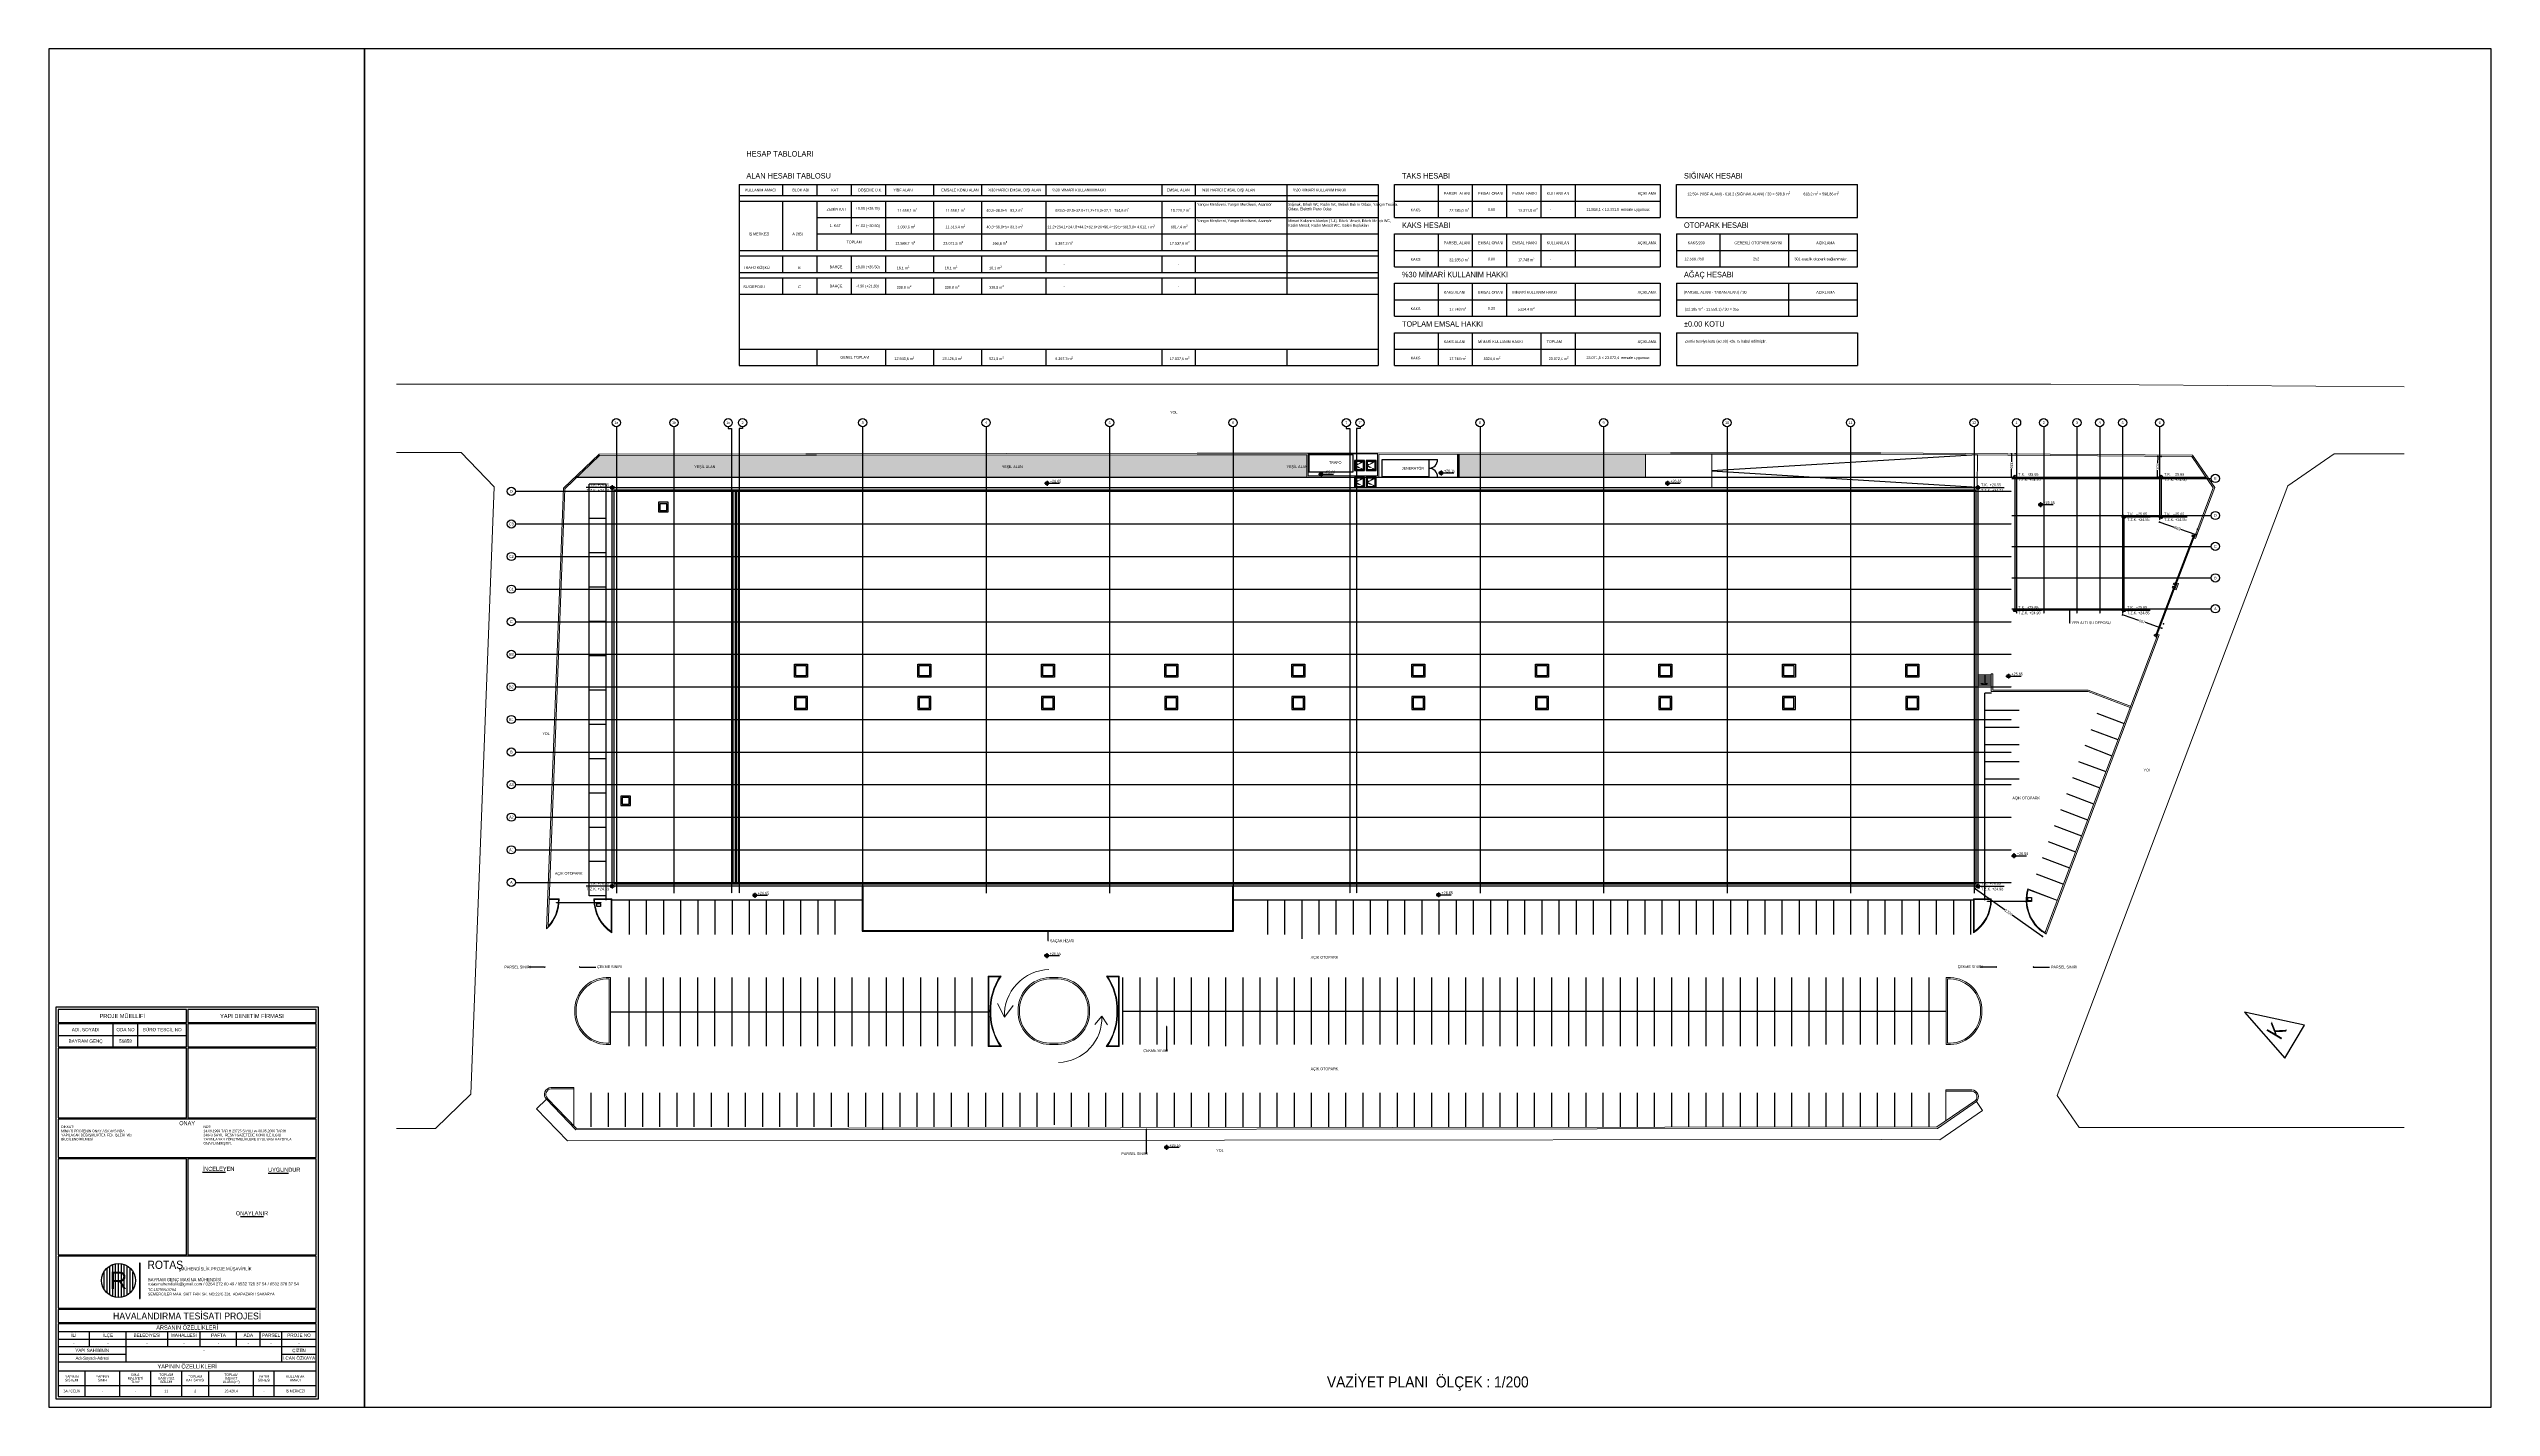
# Model space of a CAD drawing. Header units: centimetres. Extents: x 26200 to 113000, y -600 to 9300.
# Drawn here: x 26200 to 44000, y -600 to 9300 of the extents above; entities that cross this region are included whole.
import ezdxf
from ezdxf.enums import TextEntityAlignment as Align

# ---------------------------------------------------------------- set-up
doc = ezdxf.new("R2010")
doc.units = ezdxf.units.CM
doc.linetypes.add('DASHDOT2', pattern=[1.778, 1.27, -0.254, 0, -0.254])
doc.linetypes.add('HIDDEN2', pattern=[0.1875, 0.125, -0.0625])
for name, color, linetype in [('A-ANNO-DIMS', 8, 'Continuous'), ('A-ANNO-GRID', 8, 'DASHDOT2'), ('A-ANNO-NOTE', 8, 'Continuous'), ('A-ANNO-TEXT', 8, 'Continuous'), ('A-ANNO-TTBL', 8, 'Continuous'), ('A-DOOR', 8, 'Continuous'), ('A-ELEV-01', 8, 'Continuous'), ('A-ELEV-02', 8, 'Continuous'), ('A-ELEV-03', 8, 'Continuous'), ('A-ROOF-OTLN', 8, 'Continuous'), ('A-WALL-SNWPNL', 8, 'Continuous'), ('L-PLNT', 8, 'Continuous'), ('L-PRKG', 8, 'Continuous'), ('L-SITE-CURB', 8, 'Continuous'), ('ROTAS-ANTET', 7, 'Continuous'), ('ROTAS-ANTET-INCE', 4, 'Continuous'), ('ROTAS-ANTET-LOGO', 5, 'Continuous'), ('ROTAS-ANTET-YAZI', 7, 'Continuous'), ('ROTAS-PAFTA', 144, 'Continuous'), ('ROTAS-PAFTA-YAZI', 7, 'Continuous'), ('S-CONC', 5, 'Continuous')]:
    doc.layers.add(name, color=color, linetype=linetype)
doc.styles.add('ANTET', font='ARIALN.TTF', dxfattribs={"height": 15})
doc.styles.add('Fields_100', font='act_simplex.shx', dxfattribs={"width": 0.8, "height": 20})
doc.styles.add('Fields_200', font='act_simplex.shx', dxfattribs={"width": 0.8, "height": 40})
doc.styles.add('ROTAS', font='arial.ttf')

# ---------------------------------------------------------------- blocks, each defined once
blk = doc.blocks.new('Kot_plan')
h = blk.add_hatch(color=0)
h.paths.add_polyline_path([(0, 13, 0.414214), (-13, 0), (0, 0)])
h.paths.add_polyline_path([(13, 0), (0, 0), (0, -13, 0.414214)])
at = {"color": 0}
for p, q in [((-18, 0), (92, 0)), ((0, 18), (0, -18))]:
    blk.add_line(p, q, dxfattribs=at)
blk.add_circle((0, 0), 13, dxfattribs=at)
at = {"color": 0, "style": 'Fields_100', "width": 0.8}
blk.add_attdef('BITMISKOT', (22, 5), '', height=20, dxfattribs=at)
blk.add_attdef('KABAKOT', text='', height=20, dxfattribs=at).set_placement((22, -5), align=Align.TOP_LEFT)
blk = doc.blocks.new('ROTAS-ANTET-HAV')
at = {"layer": 'ROTAS-ANTET-LOGO'}
blk.add_hatch(color=256, dxfattribs=at).paths.add_polyline_path([(305.2, 366.2), (307.4, 366.2), (307.4, 495), (305.2, 495)])
at = {"layer": 'ROTAS-ANTET'}
for p, q in [((208.8, 1282.9), (208.8, 1366.9)), ((299.8, 1282.9), (299.8, 1366.9)), ((9, 246.2), (949, 246.2)), ((9, 190.5), (949, 190.5)), ((123.6, 190.5), (123.6, 246.2)), ((257.3, 134.8), (257.3, 246.2)), ((408, 190.5), (408, 246.2)), ((526.6, 190.5), (526.6, 246.2)), ((659.4, 190.5), (659.4, 246.2)), ((744.6, 190.5), (744.6, 246.2)), ((824.1, 134.8), (824.1, 246.2)), ((9, 134.8), (949, 134.8)), ((9, 102), (949, 102)), ((107.7, 9.2), (107.7, 102)), ((234.1, 9.2), (234.1, 102)), ((346.6, 9.2), (346.6, 102)), ((459.1, 9.2), (459.1, 102)), ((557.7, 9.2), (557.7, 102)), ((721.3, 9.2), (721.3, 102)), ((796.6, 9.2), (796.6, 102)), ((824.1, 162.7), (949, 162.7))]:
    blk.add_line(p, q, dxfattribs=at)
for points in [[(0, 0), (958, 0), (958, 1428), (0, 1428)], [(9, 1371.9), (476.5, 1371.9), (476.5, 1418.9), (9, 1418.9)], [(9, 1282.9), (476.5, 1282.9), (476.5, 1366.9), (9, 1366.9)], [(481.5, 1371.9), (949, 1371.9), (949, 1418.9), (481.5, 1418.9)], [(481.5, 1282.9), (949, 1282.9), (949, 1366.9), (481.5, 1366.9)], [(9, 1024.6), (476.5, 1024.6), (476.5, 1277.9), (9, 1277.9)], [(481.5, 1024.6), (949, 1024.6), (949, 1277.9), (481.5, 1277.9)], [(9, 880.4), (949, 880.4), (949, 1019.6), (9, 1019.6)], [(9, 525.4), (476.5, 525.4), (476.5, 875.4), (9, 875.4)], [(481.5, 525.4), (949, 525.4), (949, 875.4), (481.5, 875.4)], [(9, 330.4), (949, 330.4), (949, 520.4), (9, 520.4)], [(9, 279), (949, 279), (949, 325.4), (9, 325.4)], [(9, 9.2), (949, 9.2), (949, 274), (9, 274)]]:
    blk.add_lwpolyline(points, close=True, dxfattribs=at)
at = {"layer": 'ROTAS-ANTET-INCE'}
for p, q in [((9, 1324.9), (476.5, 1324.9)), ((535.5, 826), (619.2, 826)), ((773.9, 822.7), (848.3, 822.7)), ((673.4, 664.2), (757.1, 664.2)), ((176.5, 401.2), (176.5, 462.4)), ((187, 388.5), (187, 475.1)), ((197.5, 380.6), (197.5, 483)), ((208, 375.7), (208, 487.9)), ((218.5, 372.9), (218.5, 490.7)), ((229, 372), (229, 491.6)), ((239.5, 372.9), (239.5, 490.7)), ((250, 375.7), (250, 487.9)), ((260.5, 380.6), (260.5, 483)), ((271, 388.5), (271, 475.1)), ((281.5, 401.2), (281.5, 462.4)), ((9, 218.3), (949, 218.3)), ((9, 162.7), (257.3, 162.7)), ((9, 48.4), (949, 48.4))]:
    blk.add_line(p, q, dxfattribs=at)
at = {"layer": 'ROTAS-ANTET-LOGO'}
blk.add_lwpolyline([(305.2, 366.2), (307.4, 366.2), (307.4, 495), (305.2, 495)], close=True, dxfattribs=at)
blk.add_circle((229, 431.8), 61.8, dxfattribs=at)
at = {"layer": 'ROTAS-ANTET-LOGO', "style": 'ROTAS'}
blk.add_text('R', height=63, dxfattribs=at).set_placement((229, 431.8), align=Align.MIDDLE_CENTER)
at = {"layer": 'ROTAS-ANTET-YAZI', "style": 'ROTAS'}
for s, height, width, p in [('ADI, SOYADI', 12, 0.8, (108.9, 1345.9)), ('PROJE MÜELLİFİ', 15, 0.85, (242.7, 1395.4)), ('ODA NO', 12, 0.8, (254.3, 1345.9)), ('BÜRO TESCİL NO', 12, 0.8, (388.2, 1345.9)), ('YAPI DENETİM FİRMASI', 15, 0.85, (715.2, 1395.4)), ('BAYRAM GENÇ', 12, 0.8, (108.9, 1303.9)), ('56858', 12, 0.8, (254.3, 1303.9)), ('ONAY', 15, 0.85, (479, 1005)), ('HAVALANDIRMA TESİSATI PROJESİ', 25, 0.9, (479, 302.2)), ('ARSANIN ÖZELLİKLERİ', 15, 0.85, (479, 260.1)), ('İLİ', 12, 0.8, (66.3, 232.2)), ('-', 12, 0.8, (66.3, 204.4)), ('YAPI SAHİBİNİN', 12, 0.85, (133.1, 176.6)), ('İLÇE', 12, 0.8, (190.4, 232.2)), ('-', 12, 0.8, (190.4, 204.4)), ('BELEDİYESİ', 12, 0.8, (332.6, 232.2)), ('-', 12, 0.8, (332.6, 204.4)), ('MAHALLESİ', 12, 0.8, (467.3, 232.2)), ('-', 12, 0.8, (467.3, 204.4)), ('PAFTA', 12, 0.8, (593, 232.2)), ('-', 12, 0.8, (593, 204.4)), ('ADA', 12, 0.8, (702, 232.2)), ('-', 12, 0.8, (702, 204.4)), ('PARSEL', 12, 0.8, (784.4, 232.2)), ('-', 12, 0.8, (784.4, 204.4)), ('PROJE NO', 12, 0.8, (886.5, 232.2)), ('ÇİZEN', 12, 0.85, (886.5, 176.6)), ('-', 12, 0.8, (886.5, 204.4)), ('Adı-Soyadı-Adresi', 11, 0.85, (133.1, 148.7)), ('BİNA', 9, 0.85, (290.4, 88.2)), ('TOPLAM', 9, 0.85, (402.9, 88.2)), ('YAPININ ÖZELLİKLERİ', 15, 0.85, (479, 118.4)), ('-', 14.6, 0.8, (540.7, 176.6)), ('TOPLAM', 9, 0.85, (639.5, 88.2)), ('İ.CAN ÖZKAYA', 12, 0.8, (886.5, 148.7)), ('BA / ÇELİK', 9, 0.85, (58.4, 28.8)), ('YAPININ', 9, 0.85, (58.4, 81.7)), ('SİSTEMİ', 9, 0.85, (58.4, 68.7)), ('YAPININ', 9, 0.85, (170.9, 81.7)), ('SINIFI', 9, 0.85, (170.9, 68.7)), ('-', 9, 0.85, (170.9, 28.8)), ('MALİYETİ', 9, 0.85, (290.4, 75.2)), ('TL/m²', 9, 0.85, (290.4, 62.2)), ('-', 9, 0.85, (290.4, 28.8)), ('BAĞIMSIZ', 9, 0.85, (402.9, 75.2)), ('BÖLÜM', 9, 0.85, (402.9, 62.2)), ('11', 9, 0.85, (402.9, 28.8)), ('KAT SAYISI', 9, 0.85, (508.4, 68.7)), ('TOPLAM', 9, 0.85, (508.4, 81.7)), ('2', 9, 0.85, (508.4, 28.8)), ('ALANI (m²)', 9, 0.85, (639.5, 62.2)), ('23.426,4', 9, 0.85, (639.5, 28.8)), ('İNŞAAT', 9, 0.85, (639.5, 75.2)), ('SÜRESİ', 9, 0.85, (759, 68.7)), ('YAPIM', 9, 0.85, (759, 81.7)), ('-', 9, 0.85, (759, 28.8)), ('İŞ MERKEZİ', 9, 0.85, (872.8, 28.8)), ('KULLANMA', 9, 0.85, (872.8, 81.7)), ('AMACI', 9, 0.85, (872.8, 68.7))]:
    blk.add_text(s, height=height, dxfattribs=dict(at, width=width)).set_placement(p, align=Align.MIDDLE_CENTER)
for s, height, width, p in [('DİKKAT:', 9, 0.85, (19.8, 996.1)), ('MİMARİ PROJENİN ONAY AŞAMASINDA', 9, 0.85, (19.8, 981.1)), ('14.06.1999 TARİH 23725 SAYILI ve 08.05.2000 TARİH', 9, 0.85, (538.3, 981.1)), ('NOT:', 9, 0.85, (538.3, 996.1)), ('YAPILACAK DEĞİŞİKLİKTEN FEN İŞLERİ MD.', 9, 0.85, (19.8, 966.1)), ('BİLGİLENDİRİLMESİ', 9, 0.85, (19.8, 951.1)), ('YAYINLANAN YÖNETMELİKLERE UYULMASI KAYDIYLA', 9, 0.85, (538.3, 951.1)), ('24043 SAYILI RESMİ GAZETEDE KONU İLE İLGİLİ', 9, 0.85, (538.3, 966.1)), ('ONAYLANMIŞTIR.', 9, 0.85, (538.3, 936.1)), ('İNCELEYEN', 15, 0.85, (535.5, 845.9)), ('UYGUNDUR', 15, 0.85, (773.9, 842.6)), ('SEMERCİLER MAH. SAİT FAİK SK. NO:22/C Z01  ADAPAZARI / SAKARYA', 9.7, 0.8, (335.7, 386.9)), ('TC:15799549784', 9.7, 0.85, (336.4, 402.6)), ('BAYRAM GENÇ MAKİNA MÜHENDİSİ', 11.3, 0.85, (335.9, 440.4)), ('rotasmuhendislik@gmail.com / 0264 272 00 49 / 0532 728 37 54 / 0532 378 37 54', 10.8, 0.8, (336.5, 424.3))]:
    blk.add_text(s, height=height, dxfattribs=dict(at, width=width)).set_placement(p, align=Align.TOP_LEFT)
at = {"layer": 'ROTAS-ANTET-YAZI', "style": 'ROTAS', "width": 0.85}
blk.add_text('ONAYLANIR', height=15, dxfattribs=at).set_placement((715.2, 684.1), align=Align.TOP_CENTER)
at = {"layer": 'ROTAS-ANTET-YAZI', "style": 'ROTAS'}
for s, height, width, p in [('ROTAŞ', 30, 0.9, (334.4, 465)), ('MÜHENDİSLİK.PROJE.MÜŞAVİRLİK', 11.3, 0.85, (456.1, 465))]:
    blk.add_text(s, height=height, dxfattribs=dict(at, width=width)).set_placement(p, align=Align.BOTTOM_LEFT)
blk = doc.blocks.new('_Dot')
at = {"color": 0, "linetype": 'ByBlock', "lineweight": -2}
blk.add_line((-0.5, 0), (-1, 0), dxfattribs=at)
at = {"color": 0, "linetype": 'ByBlock', "const_width": 0.5}
blk.add_lwpolyline([(-0.25, 0, 1), (0.25, 0, 1)], format="xyb", close=True, dxfattribs=at)

msp = doc.modelspace()

# ---------------------------------------------------------------- hatches: boundary and pattern name
at = {"layer": 'A-ANNO-DIMS'}
h = msp.add_hatch(color=256, dxfattribs=at)
h.paths.add_polyline_path([(30306, 6115, -0.414214), (30319, 6102), (30306, 6102)])
h.paths.add_polyline_path([(30293, 6102), (30306, 6102), (30306, 6089, -0.414214)])
h = msp.add_hatch(color=256, dxfattribs=at)
h.paths.add_polyline_path([(40259, 6115, 0.414214), (40246, 6102), (40259, 6102)])
h.paths.add_polyline_path([(40272, 6102), (40259, 6102), (40259, 6089, 0.414214)])
h = msp.add_hatch(color=256, dxfattribs=at)
h.paths.add_polyline_path([(40531, 6192, 0.414214), (40518, 6179), (40531, 6179)])
h.paths.add_polyline_path([(40544, 6179), (40531, 6179), (40531, 6166, 0.414214)])
h = msp.add_hatch(color=256, dxfattribs=at)
h.paths.add_polyline_path([(41594, 6192, 0.414214), (41581, 6179), (41594, 6179)])
h.paths.add_polyline_path([(41607, 6179), (41594, 6179), (41594, 6166, 0.414214)])
h = msp.add_hatch(color=256, dxfattribs=at)
h.paths.add_polyline_path([(41324, 5902, 0.414214), (41311, 5889), (41324, 5889)])
h.paths.add_polyline_path([(41337, 5889), (41324, 5889), (41324, 5876, 0.414214)])
h = msp.add_hatch(color=256, dxfattribs=at)
h.paths.add_polyline_path([(41594, 5902, 0.414214), (41581, 5889), (41594, 5889)])
h.paths.add_polyline_path([(41607, 5889), (41594, 5889), (41594, 5876, 0.414214)])
h = msp.add_hatch(color=256, dxfattribs=at)
h.paths.add_polyline_path([(40531, 5222, 0.414214), (40518, 5209), (40531, 5209)])
h.paths.add_polyline_path([(40544, 5209), (40531, 5209), (40531, 5196, 0.414214)])
h = msp.add_hatch(color=256, dxfattribs=at)
h.paths.add_polyline_path([(41324, 5222, 0.414214), (41311, 5209), (41324, 5209)])
h.paths.add_polyline_path([(41337, 5209), (41324, 5209), (41324, 5196, 0.414214)])
h = msp.add_hatch(color=256, dxfattribs=at)
h.paths.add_polyline_path([(30306, 3210, -0.414214), (30319, 3197), (30306, 3197)])
h.paths.add_polyline_path([(30293, 3197), (30306, 3197), (30306, 3184, -0.414214)])
h = msp.add_hatch(color=256, dxfattribs=at)
h.paths.add_polyline_path([(40259, 3210, 0.414214), (40246, 3197), (40259, 3197)])
h.paths.add_polyline_path([(40272, 3197), (40259, 3197), (40259, 3184, 0.414214)])
at = {"layer": 'L-PLNT'}
h = msp.add_hatch(dxfattribs=at)
h.set_pattern_fill('DOTS', color=256, scale=5, angle=90)
h.set_pattern_definition([(90, (28513.647, 29623.517), (-7.9375, 3.96875), [0, -7.9375])])
h.paths.add_polyline_path([(30048, 6177), (30214, 6337), (35369, 6342), (35369, 6177)])
h = msp.add_hatch(dxfattribs=at)
h.set_pattern_fill('DOTS', color=256, scale=5, angle=90)
h.set_pattern_definition([(90, (-28286.296, 1831.043), (-7.9375, 3.96875), [0, -7.9375])])
h.paths.add_polyline_path([(37836, 6344), (36478, 6343), (36478, 6177), (37836, 6178)])

# ---------------------------------------------------------------- linework, layer by layer
at = {"color": 252, "true_color": 0x939598}
msp.add_line((40309, 3094), (40309, 4605), dxfattribs=at)
at = {"layer": 'A-ANNO-DIMS', "color": 0, "lineweight": -2, "transparency": 16777216}
for p, q in [((40510, 6348), (40500, 6348)), ((40505, 6343), (40505, 6289)), ((40505, 6184), (40505, 6239)), ((41575, 6330), (41565, 6330)), ((41570, 6325), (41569, 6280)), ((40510, 6179), (40500, 6179)), ((41574, 6179), (41564, 6179)), ((41569, 6184), (41569, 6229)), ((41582, 5856), (41579, 5846)), ((41585, 5849), (41690, 5814)), ((41842, 5761), (41738, 5797)), ((41849, 5764), (41845, 5755)), ((41314, 5181), (41311, 5171)), ((41317, 5174), (41431, 5135)), ((41594, 5078), (41480, 5118)), ((41601, 5081), (41597, 5072)), ((40241, 3184), (40235, 3176)), ((40242, 3177), (40457, 3024)), ((40725, 2834), (40509, 2987)), ((40732, 2835), (40726, 2827))]:
    msp.add_line(p, q, dxfattribs=at)
at = {"layer": 'A-ANNO-DIMS'}
for p, q in [((30324, 6102), (30115, 6102)), ((30306, 6120), (30306, 6084)), ((40241, 6102), (40450, 6102)), ((40259, 6120), (40259, 6084)), ((40513, 6179), (40722, 6179)), ((41576, 6179), (41785, 6179)), ((41306, 5889), (41515, 5889)), ((41576, 5889), (41785, 5889)), ((40513, 5209), (40722, 5209)), ((41306, 5209), (41515, 5209)), ((30306, 3215), (30306, 3179)), ((40259, 3215), (40259, 3179)), ((30324, 3197), (30115, 3197)), ((40241, 3197), (40450, 3197))]:
    msp.add_line(p, q, dxfattribs=at)
at = {"layer": 'A-ANNO-DIMS', "color": 187, "const_width": 3}
for points in [[(40927, 5208, 1), (40927, 5211, 1)], [(29813, 2608, 1), (29816, 2608, 1)], [(30070, 2608, 1), (30067, 2608, 1)], [(40392, 2608, 1), (40395, 2608, 1)], [(40665, 2608, 1), (40662, 2608, 1)], [(34346, 2172, 1), (34346, 2175, 1)], [(34198, 1422, 1), (34198, 1425, 1)]]:
    msp.add_lwpolyline(points, format="xyb", close=True, dxfattribs=at)
at = {"layer": 'A-ANNO-DIMS', "color": 187, "linetype": 'Continuous'}
for points in [[(40927, 5206), (40927, 5203)], [(33481, 2867), (33481, 2864)], [(29812, 2608), (29809, 2608)], [(30071, 2608), (30074, 2608)], [(40391, 2608), (40388, 2608)], [(40667, 2608), (40670, 2608)], [(34346, 2170), (34346, 2167)], [(34198, 1421), (34198, 1418)]]:
    msp.add_lwpolyline(points, dxfattribs=at)
at = {"layer": 'A-ANNO-DIMS'}
for points in [[(40927, 5203), (40927, 5117)], [(40927, 5117), (40932, 5117)], [(33481, 2864), (33481, 2800)], [(33481, 2800), (33486, 2800)], [(29702, 2608), (29697, 2608)], [(29809, 2608), (29702, 2608)], [(30074, 2608), (30181, 2608)], [(30181, 2608), (30186, 2608)], [(40281, 2608), (40276, 2608)], [(40388, 2608), (40281, 2608)], [(40670, 2608), (40777, 2608)], [(40777, 2608), (40782, 2608)], [(34346, 2167), (34346, 1997)], [(34346, 1997), (34341, 1997)], [(34198, 1247), (34193, 1247)], [(34198, 1418), (34198, 1247)]]:
    msp.add_lwpolyline(points, dxfattribs=at)
at = {"layer": 'A-ANNO-DIMS', "color": 187, "const_width": 3, "elevation": 0}
msp.add_lwpolyline([(33481, 2868, 1), (33481, 2871, 1)], format="xyb", close=True, dxfattribs=at)
at = {"layer": 'A-ANNO-DIMS'}
for centre in [(30306, 6102), (40259, 6102), (40531, 6179), (41594, 6179), (41324, 5889), (41594, 5889), (40531, 5209), (41324, 5209), (30306, 3197), (40259, 3197)]:
    msp.add_circle(centre, 13, dxfattribs=at)
at = {"layer": 'A-ANNO-DIMS', "color": 187, "linetype": 'Continuous'}
for centre, radius, start, end in [((40927, 5209), 1.5, 90, -90), ((40927, 5209), 1.5, -90, 90), ((40927, 5208), 0, 90, 90), ((33481, 2870), 1.5, 90, -90), ((33481, 2870), 1.5, -90, 90), ((33481, 2868), 0, 90, 90), ((29815, 2608), 1.5, 0, 180), ((29815, 2608), 1.5, 180, 0), ((29813, 2608), 0, 0, 0), ((30068, 2608), 1.5, 0, 180), ((30068, 2608), 1.5, 180, 0), ((30070, 2608), 0, 180, 180), ((40394, 2608), 1.5, 0, 180), ((40394, 2608), 1.5, 180, 0), ((40392, 2608), 0, 0, 0), ((40664, 2608), 1.5, 0, 180), ((40664, 2608), 1.5, 180, 0), ((40665, 2608), 0, 180, 180), ((34346, 2173), 1.5, 90, -90), ((34346, 2173), 1.5, -90, 90), ((34346, 2172), 0, 90, 90), ((34198, 1424), 1.5, 90, -90), ((34198, 1424), 1.5, -90, 90), ((34198, 1422), 0, 90, 90)]:
    msp.add_arc(centre, radius, start, end, dxfattribs=at)
at = {"layer": 'A-ANNO-DIMS', "color": 0, "transparency": 16777216}
for p in [(40505, 6348), (40531, 6349), (41570, 6330), (41595, 6330), (40531, 6179), (41594, 6179), (41594, 5889), (41847, 5760), (41860, 5798), (41324, 5209), (41599, 5077), (41611, 5110), (40257, 3207), (40748, 2859), (40729, 2831)]:
    msp.add_point(p, dxfattribs=at)
at = {"layer": 'A-ANNO-GRID', "linetype": 'Continuous', "ltscale": 2}
msp.add_line((30336, 6545), (30336, 3147), dxfattribs=at)
at = {"layer": 'A-ANNO-GRID', "ltscale": 2}
for p, q in [((30756, 6545), (30756, 3147)), ((31176, 6532), (31176, 3147)), ((31231, 6532), (31231, 3147)), ((32131, 6545), (32131, 3127)), ((33031, 6545), (33031, 3147)), ((33931, 6545), (33931, 3147)), ((34831, 6545), (34831, 3181)), ((35681, 6532), (35681, 3147)), ((35731, 6532), (35731, 3147)), ((36631, 6545), (36631, 3147)), ((37531, 6545), (37531, 3147)), ((38431, 6545), (38431, 3147)), ((39331, 6545), (39331, 3147)), ((40231, 6545), (40231, 3147)), ((40541, 6545), (40541, 5184)), ((40739, 6545), (40739, 5184)), ((40981, 6545), (40981, 5184)), ((41147, 6545), (41147, 5184)), ((41314, 6545), (41314, 5184)), ((41584, 6545), (41584, 5864)), ((29601, 6075), (40504, 6075)), ((40506, 6169, 0), (41960, 6169, 0)), ((40506, 5899), (41960, 5899)), ((29601, 5837), (40504, 5837)), ((29601, 5600), (40504, 5600)), ((40506, 5674, 0), (41960, 5674, 0)), ((29601, 5362), (40504, 5362)), ((40506, 5444, 0), (41960, 5444, 0)), ((40506, 5219, 0), (41960, 5219, 0)), ((29601, 5125), (40504, 5125)), ((29601, 4887), (40504, 4887)), ((29601, 4650), (40504, 4650)), ((29601, 4412), (40504, 4412)), ((29601, 4175), (40504, 4175)), ((29601, 3937), (40504, 3937)), ((29601, 3700), (40504, 3700)), ((29601, 3462), (40504, 3462)), ((29601, 3225), (40504, 3225))]:
    msp.add_line(p, q, dxfattribs=at)
at = {"layer": 'A-ANNO-GRID', "linetype": 'Continuous', "ltscale": 10}
for points in [[(31151, 6545), (31151, 6532), (31176, 6532)], [(31256, 6545), (31256, 6532), (31231, 6532)], [(35656, 6545), (35656, 6532), (35681, 6532)], [(35756, 6545), (35756, 6532), (35731, 6532)]]:
    msp.add_lwpolyline(points, dxfattribs=at)
for centre in [(30336, 6575), (30756, 6575), (31151, 6575), (31256, 6575), (32131, 6575), (33031, 6575), (33931, 6575), (34831, 6575), (35656, 6575), (35756, 6575), (36631, 6575), (37531, 6575), (38431, 6575), (39331, 6575), (40231, 6575), (40541, 6575), (40739, 6575), (40981, 6575), (41147, 6575), (41314, 6575), (41584, 6575), (29571, 6075), (41990, 6169, 0), (41990, 5899), (29571, 5837), (41990, 5674, 0), (29571, 5600), (29571, 5362), (41990, 5444, 0), (41990, 5219, 0), (29571, 5125), (29571, 4887), (29571, 4650), (29571, 4412), (29571, 4175), (29571, 3937), (29571, 3700), (29571, 3462), (29571, 3225)]:
    msp.add_circle(centre, 30, dxfattribs=at)
at = {"layer": 'A-ANNO-NOTE', "color": 251, "true_color": 0x636466}
for p, q in [((40359, 4736), (40259, 4736)), ((40359, 4721), (40259, 4721)), ((40359, 4706), (40259, 4706)), ((40359, 4691), (40259, 4691)), ((40359, 4676), (40259, 4676)), ((40359, 4661), (40259, 4661)), ((40309, 4661), (40278, 4676)), ((40309, 4736), (40309, 4661)), ((40332, 4676), (40309, 4661)), ((40359, 4605), (40309, 4605)), ((40309, 4480), (40559, 4480)), ((41126, 4457), (41325, 4382)), ((40309, 4355), (40559, 4355)), ((41082, 4340), (41280, 4265)), ((40309, 4230), (40559, 4230)), ((40309, 4105), (40559, 4105)), ((40993, 4107), (41192, 4032)), ((41038, 4224), (41236, 4148)), ((40309, 3980), (40559, 3980)), ((40949, 3990), (41148, 3915)), ((40861, 3756), (41059, 3681)), ((40905, 3873), (41103, 3798)), ((40816, 3639), (41015, 3564)), ((40728, 3405), (40926, 3330)), ((40772, 3522), (40971, 3447)), ((40684, 3288), (40882, 3213)), ((33052, 2248), (33052, 2039))]:
    msp.add_line(p, q, dxfattribs=at)
msp.add_lwpolyline([(40256, 6341), (38319, 6225), (40254, 6106)], dxfattribs=at)
at = {"layer": 'A-ANNO-TEXT'}
msp.add_lwpolyline([(42203, 2280), (42497, 1944), (42639, 2183)], close=True, dxfattribs=at)
at = {"layer": 'A-ANNO-TTBL'}
for p, q in [((35223, 8311), (35223, 7511)), ((35888, 8311), (35888, 6991)), ((36008, 8071), (36008, 8311)), ((38063, 8071), (38063, 8311)), ((39382, 8071), (39382, 8311)), ((36008, 7711), (36008, 7951)), ((38063, 7951), (38063, 7711)), ((36008, 7351), (36008, 7591)), ((38063, 7591), (38063, 7351)), ((36008, 6991), (36008, 7231)), ((38063, 7231), (38063, 6991)), ((39382, 7231), (39382, 6991)), ((35223, 7111), (35223, 6991))]:
    msp.add_line(p, q, dxfattribs=at)
for points in [[(31230, 8311), (35888, 8311)], [(31230, 8311), (31230, 6991), (35888, 6991)], [(31230, 8231), (35888, 8231)], [(31230, 8191), (35888, 8191)], [(31549, 8231), (31549, 8311)], [(31549, 7831), (31549, 8191)], [(31799, 8231), (31799, 8311)], [(31799, 7831), (31799, 8191)], [(32049, 8231), (32049, 8311)], [(32049, 7951), (32049, 8191)], [(32299, 8231), (32299, 8311)], [(32299, 7831), (32299, 8191)], [(32649, 8231), (32649, 8311)], [(32649, 7831), (32649, 8191)], [(32999, 8231), (32999, 8311)], [(32999, 7831), (32999, 8191)], [(33469, 8231), (33469, 8311)], [(33469, 7831), (33469, 8191)], [(34313, 8231), (34313, 8311)], [(34313, 7831), (34313, 8191)], [(34558, 8231), (34558, 8311)], [(34558, 7831), (34558, 8191)], [(36008, 8311), (37943, 8311)], [(36008, 8191), (37943, 8191)], [(36327, 8071), (36327, 8311)], [(36577, 8071), (36577, 8311)], [(36827, 8071), (36827, 8311)], [(37077, 8071), (37077, 8311)], [(37327, 8071), (37327, 8311)], [(37943, 8311), (37943, 8071)], [(38063, 8311), (39382, 8311)], [(31799, 8071), (35888, 8071)], [(36008, 8071), (37943, 8071)], [(38063, 8071), (39382, 8071)], [(31799, 7951), (35888, 7951)], [(36008, 7951), (37943, 7951)], [(36327, 7711), (36327, 7951)], [(36577, 7711), (36577, 7951)], [(36827, 7711), (36827, 7951)], [(37077, 7711), (37077, 7951)], [(37327, 7711), (37327, 7951)], [(37943, 7951), (37943, 7711)], [(38063, 7951), (39382, 7951)], [(38382, 7711), (38382, 7951)], [(38882, 7711), (38882, 7951)], [(39382, 7711), (39382, 7951)], [(31230, 7831), (35888, 7831)], [(31230, 7791), (35888, 7791)], [(31230, 7671), (35888, 7671)], [(31549, 7671), (31549, 7791)], [(31799, 7671), (31799, 7791)], [(32049, 7671), (32049, 7791)], [(32299, 7671), (32299, 7791)], [(32649, 7671), (32649, 7791)], [(32999, 7671), (32999, 7791)], [(33469, 7671), (33469, 7791)], [(34313, 7671), (34313, 7791)], [(34558, 7671), (34558, 7791)], [(36008, 7831), (37943, 7831)], [(36008, 7711), (37943, 7711)], [(38063, 7831), (39382, 7831)], [(38063, 7711), (39382, 7711)], [(38063, 7711), (39382, 7711)], [(31230, 7631), (35888, 7631)], [(31230, 7511), (35888, 7511)], [(31549, 7511), (31549, 7631)], [(31799, 7511), (31799, 7631)], [(32049, 7511), (32049, 7631)], [(32299, 7511), (32299, 7631)], [(32649, 7511), (32649, 7631)], [(32999, 7511), (32999, 7631)], [(33469, 7511), (33469, 7631)], [(34313, 7511), (34313, 7631)], [(34558, 7511), (34558, 7631)], [(36008, 7591), (37943, 7591)], [(36327, 7351), (36327, 7591)], [(36577, 7351), (36577, 7591)], [(36827, 7351), (36827, 7591)], [(37327, 7351), (37327, 7591)], [(37943, 7591), (37943, 7351)], [(38063, 7591), (39382, 7591)], [(38882, 7351), (38882, 7591)], [(39382, 7351), (39382, 7591)], [(36008, 7471), (37943, 7471)], [(36008, 7351), (37943, 7351)], [(38063, 7471), (39382, 7471)], [(38063, 7351), (39382, 7351)], [(36008, 7231), (37943, 7231)], [(36327, 6991), (36327, 7231)], [(36577, 6991), (36577, 7231)], [(37077, 6991), (37077, 7231)], [(37327, 6991), (37327, 7231)], [(37943, 7231), (37943, 6991)], [(38063, 7231), (39382, 7231)], [(31230, 7111), (35888, 7111)], [(31799, 6991), (31799, 7111)], [(32299, 6991), (32299, 7111)], [(32649, 6991), (32649, 7111)], [(32999, 6991), (32999, 7111)], [(33469, 6991), (33469, 7111)], [(34313, 6991), (34313, 7111)], [(34558, 6991), (34558, 7111)], [(36008, 7111), (37943, 7111)], [(36008, 6991), (37943, 6991)], [(38063, 6991), (39382, 6991)]]:
    msp.add_lwpolyline(points, dxfattribs=at)
at = {"layer": 'A-DOOR'}
for p, q in [((36258, 6307), (36321, 6307)), ((41695, 5390), (41835, 5757)), ((41700, 5389), (41840, 5755)), ((41822, 5757), (41819, 5747)), ((41819, 5747), (41839, 5739)), ((41822, 5757), (41843, 5749)), ((41840, 5755), (41835, 5757)), ((41554, 5016), (41693, 5383)), ((41558, 5014), (41697, 5382)), ((41680, 5383), (41676, 5374)), ((41676, 5374), (41697, 5366)), ((41680, 5383), (41700, 5375)), ((41686, 5399), (41689, 5408)), ((41686, 5399), (41706, 5391)), ((41689, 5408), (41710, 5400)), ((41697, 5382), (41693, 5383)), ((41695, 5390), (41700, 5389)), ((41544, 5025), (41548, 5034)), ((41544, 5025), (41565, 5017)), ((41548, 5034), (41568, 5026)), ((41554, 5016), (41558, 5014))]:
    msp.add_line(p, q, dxfattribs=at)
for centre, start, end in [((36258, 6307), 270, 0), ((36258, 6180), 0, 90)]:
    msp.add_arc(centre, 63.7, start, end, dxfattribs=at)
at = {"layer": 'A-ELEV-01'}
msp.add_line((31224, 4650), (40244, 4650), dxfattribs=at)
for points in [[(35379, 6352), (35883, 6353)], [(35379, 6350), (35883, 6350)]]:
    msp.add_lwpolyline(points, dxfattribs=at)
for points in [[(30644, 5925), (30714, 5925), (30714, 5995), (30644, 5995)], [(30654, 5935), (30704, 5935), (30704, 5985), (30654, 5985)], [(31634, 4815), (31729, 4815), (31729, 4720), (31634, 4720)], [(32534, 4815), (32629, 4815), (32629, 4720), (32534, 4720)], [(33434, 4815), (33529, 4815), (33529, 4720), (33434, 4720)], [(34334, 4815), (34429, 4815), (34429, 4720), (34334, 4720)], [(35259, 4815), (35354, 4815), (35354, 4720), (35259, 4720)], [(36134, 4815), (36229, 4815), (36229, 4720), (36134, 4720)], [(37034, 4815), (37129, 4815), (37129, 4720), (37034, 4720)], [(37934, 4815), (38029, 4815), (38029, 4720), (37934, 4720)], [(38834, 4815), (38929, 4815), (38929, 4720), (38834, 4720)], [(39734, 4815), (39829, 4815), (39829, 4720), (39734, 4720)], [(31644, 4805), (31719, 4805), (31719, 4730), (31644, 4730)], [(32544, 4805), (32619, 4805), (32619, 4730), (32544, 4730)], [(33444, 4805), (33519, 4805), (33519, 4730), (33444, 4730)], [(34344, 4805), (34419, 4805), (34419, 4730), (34344, 4730)], [(35269, 4805), (35344, 4805), (35344, 4730), (35269, 4730)], [(36144, 4805), (36219, 4805), (36219, 4730), (36144, 4730)], [(37044, 4805), (37119, 4805), (37119, 4730), (37044, 4730)], [(37944, 4805), (38019, 4805), (38019, 4730), (37944, 4730)], [(38844, 4805), (38919, 4805), (38919, 4730), (38844, 4730)], [(39744, 4805), (39819, 4805), (39819, 4730), (39744, 4730)], [(31634, 4484), (31729, 4484), (31729, 4579), (31634, 4579)], [(31644, 4494), (31719, 4494), (31719, 4569), (31644, 4569)], [(32534, 4484), (32629, 4484), (32629, 4579), (32534, 4579)], [(32544, 4494), (32619, 4494), (32619, 4569), (32544, 4569)], [(33434, 4484), (33529, 4484), (33529, 4579), (33434, 4579)], [(33444, 4494), (33519, 4494), (33519, 4569), (33444, 4569)], [(34334, 4484), (34429, 4484), (34429, 4579), (34334, 4579)], [(34344, 4494), (34419, 4494), (34419, 4569), (34344, 4569)], [(35259, 4484), (35354, 4484), (35354, 4579), (35259, 4579)], [(35269, 4494), (35344, 4494), (35344, 4569), (35269, 4569)], [(36134, 4484), (36229, 4484), (36229, 4579), (36134, 4579)], [(36144, 4494), (36219, 4494), (36219, 4569), (36144, 4569)], [(37034, 4484), (37129, 4484), (37129, 4579), (37034, 4579)], [(37044, 4494), (37119, 4494), (37119, 4569), (37044, 4569)], [(37934, 4484), (38029, 4484), (38029, 4579), (37934, 4579)], [(37944, 4494), (38019, 4494), (38019, 4569), (37944, 4569)], [(38834, 4484), (38929, 4484), (38929, 4579), (38834, 4579)], [(38844, 4494), (38919, 4494), (38919, 4569), (38844, 4569)], [(39734, 4484), (39829, 4484), (39829, 4579), (39734, 4579)], [(39744, 4494), (39819, 4494), (39819, 4569), (39744, 4569)], [(30369, 3784), (30439, 3784), (30439, 3854), (30369, 3854)], [(30379, 3794), (30429, 3794), (30429, 3844), (30379, 3844)], [(29900, 3078), (30222, 3078), (30222, 3075), (29900, 3075)], [(30194, 3072), (30221, 3072), (30221, 3049), (30194, 3049)], [(40329, 3088), (40651, 3088), (40651, 3085), (40329, 3085)], [(40623, 3114), (40650, 3114), (40650, 3091), (40623, 3091)]]:
    msp.add_lwpolyline(points, close=True, dxfattribs=at)
at = {"layer": 'A-ELEV-01', "ltscale": 2, "elevation": 0}
for points in [[(32127, 3196), (32127, 2870), (34835, 2870), (34835, 3197)], [(32132, 3196), (32132, 2875), (34830, 2875), (34830, 3197)]]:
    msp.add_lwpolyline(points, dxfattribs=at)
at = {"layer": 'A-ELEV-02'}
for points in [[(35716, 6227), (35788, 6227), (35788, 6299), (35716, 6299)], [(35722, 6233), (35782, 6233), (35782, 6293), (35722, 6293)], [(35801, 6227), (35873, 6227), (35873, 6299), (35801, 6299)], [(35807, 6233), (35867, 6233), (35867, 6293), (35807, 6293)], [(35716, 6105), (35788, 6105), (35788, 6177), (35716, 6177)], [(35722, 6111), (35782, 6111), (35782, 6171), (35722, 6171)], [(35801, 6105), (35873, 6105), (35873, 6177), (35801, 6177)], [(35807, 6111), (35867, 6111), (35867, 6171), (35807, 6171)]]:
    msp.add_lwpolyline(points, close=True, dxfattribs=at)
at = {"layer": 'A-ELEV-02', "linetype": 'HIDDEN2'}
for points in [[(35782, 6293), (35722, 6263), (35782, 6233)], [(35867, 6293), (35807, 6263), (35867, 6233)], [(35782, 6171), (35722, 6141), (35782, 6111)], [(35867, 6171), (35807, 6141), (35867, 6111)]]:
    msp.add_lwpolyline(points, dxfattribs=at)
at = {"layer": 'A-ELEV-03'}
for p, q in [((36468, 6177), (36468, 6343)), ((36478, 6177), (36478, 6343)), ((30048, 6177), (41922, 6177))]:
    msp.add_line(p, q, dxfattribs=at)
at = {"layer": 'A-ROOF-OTLN'}
for p, q in [((31186, 6087), (31186, 3212)), ((31201, 6087), (31201, 3212)), ((31209, 6087), (31209, 3212)), ((31224, 6087), (31224, 3212))]:
    msp.add_line(p, q, dxfattribs=at)
for points in [[(35384, 6217), (35706, 6217), (35706, 6342), (35384, 6342)], [(35918, 6307), (36258, 6307), (36258, 6180), (35918, 6180)], [(30306, 6102), (40259, 6102), (40259, 3197), (30306, 3197)], [(30321, 6087), (40244, 6087), (40244, 3212), (30321, 3212)]]:
    msp.add_lwpolyline(points, close=True, dxfattribs=at)
at = {"layer": 'A-WALL-SNWPNL'}
for p in [(40259, 3197), (40269, 3180)]:
    msp.add_line(p, (40269, 3197), dxfattribs=at)
msp.add_lwpolyline([(30306, 3197), (30296, 3197)], dxfattribs=at)
at = {"layer": 'L-PRKG'}
for p, q in [((30138, 3126), (30138, 6126)), ((30263, 6126), (30138, 6126)), ((30263, 3094), (30263, 6126)), ((30263, 5876), (30138, 5876)), ((30263, 5626), (30138, 5626)), ((30263, 5376), (30138, 5376)), ((30263, 5126), (30138, 5126)), ((30263, 4876), (30138, 4876)), ((30263, 4626), (30138, 4626)), ((30263, 4376), (30138, 4376)), ((30263, 4126), (30138, 4126)), ((30263, 3876), (30138, 3876)), ((30263, 3626), (30138, 3626)), ((30263, 3376), (30138, 3376)), ((30263, 3126), (30138, 3126)), ((32127, 3094), (30304, 3094)), ((30429, 3094), (30429, 2844)), ((30554, 3094), (30554, 2844)), ((30679, 3094), (30679, 2844)), ((30804, 3094), (30804, 2844)), ((30929, 3094), (30929, 2844)), ((31054, 3094), (31054, 2844)), ((31179, 3094), (31179, 2844)), ((31304, 3094), (31304, 2844)), ((31429, 3094), (31429, 2844)), ((31554, 3094), (31554, 2844)), ((31679, 3094), (31679, 2844)), ((31804, 3094), (31804, 2844)), ((31929, 3094), (31929, 2844)), ((40229, 3094), (34831, 3094)), ((35081, 3094), (35081, 2844)), ((35206, 3094), (35206, 2844)), ((35331, 3094), (35331, 2814)), ((35456, 3094), (35456, 2844)), ((35581, 3094), (35581, 2844)), ((35706, 3094), (35706, 2844)), ((35831, 3094), (35831, 2844)), ((35956, 3094), (35956, 2844)), ((36081, 3094), (36081, 2844)), ((36206, 3094), (36206, 2844)), ((36331, 3094), (36331, 2844)), ((36456, 3094), (36456, 2844)), ((36581, 3094), (36581, 2844)), ((36706, 3094), (36706, 2844)), ((36831, 3094), (36831, 2844)), ((36956, 3094), (36956, 2844)), ((37081, 3094), (37081, 2844)), ((37206, 3094), (37206, 2844)), ((37331, 3094), (37331, 2844)), ((37331, 3094), (37331, 2844)), ((37456, 3094), (37456, 2844)), ((37581, 3094), (37581, 2844)), ((37706, 3094), (37706, 2844)), ((37831, 3094), (37831, 2844)), ((37956, 3094), (37956, 2844)), ((38081, 3094), (38081, 2844)), ((38206, 3094), (38206, 2844)), ((38331, 3094), (38331, 2844)), ((38456, 3094), (38456, 2844)), ((38581, 3094), (38581, 2844)), ((38706, 3094), (38706, 2844)), ((38831, 3094), (38831, 2844)), ((38956, 3094), (38956, 2844)), ((39081, 3094), (39081, 2844)), ((39206, 3094), (39206, 2844)), ((39331, 3094), (39331, 2844)), ((39456, 3094), (39456, 2844)), ((39581, 3094), (39581, 2844)), ((39706, 3094), (39706, 2844)), ((39831, 3094), (39831, 2844)), ((39956, 3094), (39956, 2844)), ((40081, 3094), (40081, 2844)), ((40206, 3094), (40206, 2844)), ((30427, 2531), (30427, 2281)), ((30552, 2531), (30552, 2281)), ((30677, 2531), (30677, 2281)), ((30802, 2531), (30802, 2281)), ((30927, 2531), (30927, 2281)), ((31052, 2531), (31052, 2281)), ((31177, 2531), (31177, 2281)), ((31302, 2531), (31302, 2281)), ((31427, 2531), (31427, 2281)), ((31552, 2531), (31552, 2281)), ((31677, 2531), (31677, 2281)), ((31802, 2531), (31802, 2281)), ((31927, 2531), (31927, 2281)), ((32052, 2531), (32052, 2281)), ((32052, 2531), (32052, 2281)), ((32177, 2531), (32177, 2281)), ((32302, 2531), (32302, 2281)), ((32427, 2531), (32427, 2281)), ((32552, 2531), (32552, 2281)), ((32677, 2531), (32677, 2281)), ((32802, 2531), (32802, 2281)), ((32927, 2531), (32927, 2281)), ((34026, 2531), (34026, 2043)), ((34151, 2531), (34151, 2043)), ((34276, 2531), (34276, 2043)), ((34401, 2531), (34401, 2043)), ((34526, 2531), (34526, 2043)), ((34651, 2531), (34651, 2031)), ((34651, 2531), (34651, 2031)), ((34776, 2531), (34776, 2031)), ((34901, 2531), (34901, 2031)), ((35026, 2531), (35026, 2043)), ((35151, 2531), (35151, 2043)), ((35276, 2531), (35276, 2043)), ((35401, 2531), (35401, 2043)), ((35526, 2531), (35526, 2043)), ((35651, 2531), (35651, 2043)), ((35776, 2531), (35776, 2043)), ((35901, 2531), (35901, 2043)), ((36026, 2531), (36026, 2043)), ((36151, 2531), (36151, 2043)), ((36276, 2531), (36276, 2043)), ((36401, 2531), (36401, 2043)), ((36526, 2531), (36526, 2043)), ((36651, 2531), (36651, 2031)), ((36776, 2531), (36776, 2031)), ((36901, 2531), (36901, 2031)), ((37026, 2531), (37026, 2031)), ((37151, 2531), (37151, 2031)), ((37276, 2531), (37276, 2031)), ((37276, 2531), (37276, 2031)), ((37401, 2531), (37401, 2031)), ((37526, 2531), (37526, 2031)), ((37651, 2531), (37651, 2031)), ((37776, 2531), (37776, 2031)), ((37901, 2531), (37901, 2031)), ((38026, 2531), (38026, 2031)), ((38151, 2531), (38151, 2031)), ((38276, 2531), (38276, 2031)), ((38401, 2531), (38401, 2031)), ((38526, 2531), (38526, 2031)), ((38651, 2531), (38651, 2031)), ((38776, 2531), (38776, 2031)), ((38901, 2531), (38901, 2031)), ((39026, 2531), (39026, 2031)), ((39151, 2531), (39151, 2043)), ((39276, 2531), (39276, 2043)), ((39401, 2531), (39401, 2043)), ((39526, 2531), (39526, 2043)), ((39651, 2531), (39651, 2043)), ((39776, 2531), (39776, 2043)), ((39901, 2531), (39901, 2043)), ((30294, 2281), (33047, 2281)), ((30427, 2281), (30427, 2031)), ((30552, 2281), (30552, 2031)), ((30677, 2281), (30677, 2031)), ((30802, 2281), (30802, 2031)), ((30927, 2281), (30927, 2031)), ((31052, 2281), (31052, 2031)), ((31177, 2281), (31177, 2031)), ((31302, 2281), (31302, 2031)), ((31427, 2281), (31427, 2031)), ((31552, 2281), (31552, 2031)), ((31677, 2281), (31677, 2031)), ((31802, 2281), (31802, 2031)), ((31927, 2281), (31927, 2031)), ((32052, 2281), (32052, 2031)), ((32052, 2281), (32052, 2031)), ((32177, 2281), (32177, 2031)), ((32302, 2281), (32302, 2031)), ((32427, 2281), (32427, 2031)), ((32552, 2281), (32552, 2031)), ((32677, 2281), (32677, 2031)), ((32802, 2281), (32802, 2031)), ((32927, 2281), (32927, 2031)), ((34026, 2287), (40027, 2287)), ((30151, 1692), (30151, 1442)), ((30276, 1692), (30276, 1442)), ((30401, 1692), (30401, 1442)), ((30526, 1692), (30526, 1442)), ((30651, 1692), (30651, 1442)), ((30776, 1692), (30776, 1442)), ((30901, 1692), (30901, 1442)), ((31026, 1692), (31026, 1442)), ((31151, 1692), (31151, 1442)), ((31276, 1692), (31276, 1442)), ((31401, 1692), (31401, 1442)), ((31526, 1692), (31526, 1442)), ((31651, 1692), (31651, 1442)), ((31776, 1692), (31776, 1442)), ((31901, 1692), (31901, 1442)), ((32026, 1692), (32026, 1442)), ((32026, 1692), (32026, 1442)), ((32151, 1692), (32151, 1442)), ((32276, 1692), (32276, 1426)), ((32401, 1692), (32401, 1442)), ((32526, 1692), (32526, 1442)), ((32651, 1692), (32651, 1442)), ((32776, 1692), (32776, 1442)), ((32901, 1692), (32901, 1442)), ((33026, 1692), (33026, 1442)), ((33151, 1692), (33151, 1442)), ((33276, 1692), (33276, 1442)), ((33401, 1692), (33401, 1442)), ((33526, 1692), (33526, 1458)), ((33651, 1692), (33651, 1442)), ((33776, 1692), (33776, 1442)), ((33901, 1692), (33901, 1442)), ((34026, 1692), (34026, 1442)), ((34151, 1692), (34151, 1442)), ((34276, 1692), (34276, 1442)), ((34401, 1692), (34401, 1442)), ((34526, 1692), (34526, 1442)), ((34651, 1692), (34651, 1442)), ((34651, 1692), (34651, 1442)), ((34776, 1692), (34776, 1442)), ((34901, 1692), (34901, 1442)), ((35026, 1692), (35026, 1442)), ((35151, 1692), (35151, 1442)), ((35276, 1692), (35276, 1442)), ((35401, 1692), (35401, 1442)), ((35526, 1692), (35526, 1442)), ((35651, 1692), (35651, 1442)), ((35776, 1692), (35776, 1442)), ((35901, 1692), (35901, 1442)), ((36026, 1692), (36026, 1442)), ((36151, 1692), (36151, 1442)), ((36276, 1692), (36276, 1442)), ((36401, 1692), (36401, 1442)), ((36526, 1692), (36526, 1442)), ((36651, 1692), (36651, 1442)), ((36776, 1692), (36776, 1442)), ((36901, 1692), (36901, 1442)), ((37026, 1692), (37026, 1442)), ((37151, 1692), (37151, 1442)), ((37276, 1692), (37276, 1442)), ((37276, 1692), (37276, 1442)), ((37401, 1692), (37401, 1442)), ((37526, 1692), (37526, 1442)), ((37651, 1692), (37651, 1442)), ((37776, 1692), (37776, 1442)), ((37901, 1692), (37901, 1442)), ((38026, 1692), (38026, 1442)), ((38151, 1692), (38151, 1442)), ((38276, 1692), (38276, 1442)), ((38401, 1692), (38401, 1442)), ((38526, 1692), (38526, 1442)), ((38651, 1692), (38651, 1442)), ((38776, 1692), (38776, 1442)), ((38901, 1692), (38901, 1442)), ((39026, 1692), (39026, 1442)), ((39151, 1692), (39151, 1442)), ((39276, 1692), (39276, 1442)), ((39401, 1692), (39401, 1442)), ((39526, 1692), (39526, 1442)), ((39651, 1692), (39651, 1442)), ((39776, 1692), (39776, 1442)), ((39901, 1692), (39901, 1442))]:
    msp.add_line(p, q, dxfattribs=at)
at = {"layer": 'L-SITE-CURB', "lineweight": 0}
for p, q in [((28733, 6856), (40790, 6856)), ((40790, 6856), (43365, 6836)), ((29951, 6097), (30210, 6347)), ((29960, 6092), (30214, 6337)), ((30210, 6347), (31718, 6349)), ((30214, 6337), (31718, 6339)), ((31718, 6349), (31794, 6349)), ((31718, 6339), (31794, 6339)), ((31794, 6349), (34569, 6352)), ((31794, 6339), (34569, 6342)), ((34569, 6352), (34644, 6352)), ((34569, 6342), (34644, 6342)), ((35883, 6353), (38019, 6355)), ((35883, 6187), (35883, 6353)), ((35893, 6343), (38019, 6345)), ((35893, 6177), (35893, 6343)), ((38019, 6355), (38094, 6355)), ((38019, 6345), (38094, 6345)), ((38094, 6355), (39553, 6356)), ((38094, 6345), (39553, 6346)), ((39553, 6356), (40786, 6346)), ((39553, 6346), (40786, 6336)), ((40254, 6097), (40256, 6341)), ((40786, 6346), (41824, 6338)), ((40786, 6336), (41819, 6328)), ((41819, 6328), (41975, 6101)), ((41824, 6338), (41986, 6102)), ((42517, 6114), (42856, 6348)), ((42856, 6348), (43365, 6348)), ((29827, 2887), (29951, 6097)), ((29838, 2904), (29960, 6092)), ((30048, 6177), (35893, 6177)), ((35893, 6177), (36468, 6177)), ((42517, 6114), (40836, 1672)), ((41975, 6101), (41836, 5734)), ((41986, 6102), (41845, 5730)), ((41571, 5032), (40746, 2854)), ((41580, 5029), (40756, 2851)), ((40357, 4671), (40357, 4746)), ((40367, 4746), (40357, 4746)), ((40357, 4615), (40357, 4671)), ((40367, 4671), (40367, 4746)), ((40367, 4625), (40367, 4671)), ((40357, 4615), (41062, 4615)), ((40367, 4625), (41063, 4625)), ((41062, 4615), (41369, 4499)), ((41063, 4625), (41372, 4509)), ((29914, 3099), (29845, 3099)), ((29919, 3104), (29846, 3104)), ((30302, 3104), (30173, 3104)), ((30298, 3099), (30178, 3099)), ((30298, 2867), (30298, 3099)), ((30303, 2857), (30303, 3104)), ((40227, 3104), (40357, 3104)), ((40227, 2857), (40227, 3104)), ((40232, 3099), (40352, 3099)), ((40232, 2867), (40232, 3099)), ((40623, 3177), (40838, 3096)), ((40627, 3171), (40836, 3092)), ((30294, 2531), (30262, 2531)), ((30284, 2521), (30262, 2521)), ((30284, 2521), (30284, 2053)), ((30294, 2531), (30294, 2043)), ((33140, 2541), (33047, 2541)), ((33047, 2541), (33047, 2029)), ((33140, 2536), (33047, 2536)), ((33052, 2541), (33052, 2029)), ((33524, 2531), (33492, 2531)), ((33514, 2521), (33492, 2521)), ((33514, 2521), (33534, 2521)), ((33524, 2531), (33557, 2531)), ((33534, 2521), (33557, 2521)), ((33909, 2541), (34001, 2541)), ((33909, 2536), (34001, 2536)), ((33996, 2541), (33996, 2029)), ((34001, 2541), (34001, 2029)), ((40027, 2531), (40059, 2531)), ((40027, 2531), (40027, 2043)), ((40037, 2521), (40059, 2521)), ((40037, 2521), (40037, 2053)), ((33164, 2243), (33113, 2341)), ((33164, 2243), (33228, 2327)), ((30033, 2271), (30033, 2303)), ((33785, 2271), (33785, 2303)), ((33875, 2249), (33824, 2189)), ((33875, 2249), (33916, 2186)), ((40288, 2271), (40288, 2303)), ((30243, 2043), (30243, 2043)), ((30284, 2053), (30262, 2053)), ((30294, 2043), (30262, 2043)), ((33047, 2034), (33142, 2034)), ((33047, 2029), (33142, 2029)), ((33514, 2053), (33492, 2053)), ((33524, 2043), (33492, 2043)), ((33514, 2053), (33534, 2053)), ((33524, 2043), (33557, 2043)), ((33534, 2053), (33557, 2053)), ((33785, 2043), (33785, 2043)), ((34001, 2034), (33906, 2034)), ((34001, 2029), (33906, 2029)), ((40027, 2043), (40059, 2043)), ((40037, 2053), (40059, 2053)), ((29754, 1575), (29826, 1645)), ((29826, 1645), (30041, 1422)), ((30045, 1432), (29833, 1651)), ((30026, 1730), (29860, 1730)), ((30026, 1720), (29860, 1720)), ((30026, 1730), (30026, 1452)), ((40243, 1635), (39961, 1442)), ((40250, 1627), (39964, 1432)), ((40026, 1713), (40216, 1713)), ((40026, 1713), (40026, 1486)), ((40026, 1703), (40216, 1703)), ((40836, 1672), (40998, 1438)), ((39964, 1432), (30041, 1422)), ((39961, 1442), (30045, 1432)), ((40998, 1438), (43365, 1438))]:
    msp.add_line(p, q, dxfattribs=at)
at = {"layer": 'L-SITE-CURB'}
msp.add_line((40746, 2854), (40756, 2851), dxfattribs=at)
at = {"layer": 'L-SITE-CURB', "lineweight": 0}
for points in [[(28733, 6357), (29206, 6357), (29446, 6107), (29276, 1681), (29017, 1432), (28733, 1432)], [(34644, 6352), (35379, 6352), (35379, 6187), (35883, 6187)], [(34644, 6342), (35369, 6342), (35369, 6177)], [(41836, 5734), (41845, 5730)], [(41721, 5403), (41704, 5356), (41694, 5360), (41712, 5406), (41721, 5403)], [(41571, 5032), (41580, 5029)], [(40250, 1627), (40294, 1562)], [(40294, 1562), (39982, 1348), (39557, 1351), (29979, 1342), (29754, 1575)]]:
    msp.add_lwpolyline(points, dxfattribs=at)
at = {"layer": 'L-SITE-CURB', "lineweight": 0, "elevation": 0}
for points in [[(36468, 6177), (37836, 6177), (37836, 6345)], [(38319, 6106), (38319, 6345)]]:
    msp.add_lwpolyline(points, dxfattribs=at)
at = {"layer": 'L-SITE-CURB', "lineweight": 0}
for centre, radius, start, end in [((29635, 3096), 284, 312.581, 1.6155), ((29635, 3096), 279, 316.6413, 0.6169), ((30457, 3096), 284, 178.3845, 237.1754), ((30457, 3096), 279, 179.3831, 235.2694), ((40073, 3096), 284, 302.8246, 1.6155), ((40073, 3096), 279, 304.7306, 0.6169), ((40895, 3096), 284, 163.2719, 238.3784), ((40895, 3096), 279, 164.3743, 238.1805), ((30269, 2295), 236, 91.8827, 181.942), ((30269, 2295), 226, 91.8827, 181.942), ((33500, 2295), 441, 145.5604, 181.942), ((33500, 2295), 436, 145.5604, 181.942), ((33500, 2254), 336, 91.8827, 181.942), ((33500, 2295), 236, 91.8827, 181.942), ((33500, 2295), 226, 91.8827, 181.942), ((33549, 2295), 226, 358.058, 88.1173), ((33549, 2295), 236, 358.058, 88.1173), ((33549, 2295), 436, 358.058, 34.4396), ((33549, 2295), 441, 358.058, 34.4396), ((40052, 2295), 236, 358.058, 88.1173), ((40052, 2295), 226, 358.058, 88.1173), ((30269, 2279), 236, 178.058, 268.1173), ((30269, 2279), 226, 178.058, 268.1173), ((33500, 2279), 441, 178.058, 214.96), ((33500, 2279), 436, 178.058, 214.96), ((33500, 2279), 236, 178.058, 268.1173), ((33500, 2279), 226, 178.058, 268.1173), ((33549, 2279), 226, 271.8827, 1.942), ((33549, 2279), 236, 271.8827, 1.942), ((33549, 2238), 326, 271.8827, 1.942), ((33549, 2279), 436, 325.04, 1.942), ((33549, 2279), 441, 325.04, 1.942), ((40052, 2279), 236, 271.8827, 1.942), ((40052, 2279), 226, 271.8827, 1.942), ((29863, 1679), 50.7, 93.6547, 222.8959), ((29863, 1679), 40.7, 93.6547, 222.8959), ((40212, 1662), 40.7, 318.5818, 86.3453), ((40212, 1662), 50.7, 317.1041, 86.3453)]:
    msp.add_arc(centre, radius, start, end, dxfattribs=at)
at = {"layer": 'ROTAS-PAFTA'}
for points in [[(26200, -600), (28500, -600), (28500, 9300), (26200, 9300)], [(28500, -600), (44000, -600), (44000, 9300), (28500, 9300)]]:
    msp.add_lwpolyline(points, close=True, dxfattribs=at)
at = {"layer": 'S-CONC', "linetype": 'HIDDEN2', "ltscale": 2}
msp.add_lwpolyline([(40531, 6179), (41594, 6179), (41594, 5889), (41324, 5889), (41324, 5209), (40531, 5209)], close=True, dxfattribs=at)

# ---------------------------------------------------------------- block references
at = {"layer": 'A-ANNO-DIMS'}
ref = msp.add_blockref('Kot_plan', (36347, 6209), dxfattribs=at)
ref.add_attrib('BITMISKOT', '+26.15', (36368, 6214), dxfattribs={"layer": 'A-ANNO-TEXT', "height": 20, "style": 'Fields_100', "width": 0.8})
at = {"layer": 'A-ANNO-DIMS', "color": 0, "lineweight": -2, "transparency": 16777216, "xscale": 5, "yscale": 5, "zscale": 5}
for p, rotation in [((40505, 6348), 90.08396958295747), ((41570, 6330), 89.53832547014972), ((40505, 6179), 270.0839695829575), ((41569, 6179), 269.5383254701497), ((41581, 5851), 161.0664403719976), ((41847, 5760), 341.0664403719976), ((41312, 5176), 160.9374386066736), ((41599, 5077), 340.9374386066736), ((40238, 3180), 144.6360139975789), ((40729, 2831), 324.6360139975788)]:
    msp.add_blockref('_Dot', p, dxfattribs=dict(at, rotation=rotation))
at = {"layer": 'A-ANNO-DIMS'}
ref = msp.add_blockref('Kot_plan', (33475, 6134), dxfattribs=at)
ref.add_attrib('BITMISKOT', '+26.65', (33496, 6139), dxfattribs={"layer": 'A-ANNO-TEXT', "height": 20, "style": 'Fields_100', "width": 0.8})
ref = msp.add_blockref('Kot_plan', (35472, 6200), dxfattribs=at)
ref.add_attrib('BITMISKOT', '+25.20', (35494, 6205), dxfattribs={"layer": 'A-ANNO-TEXT', "height": 20, "style": 'Fields_100', "width": 0.8})
ref = msp.add_blockref('Kot_plan', (37997, 6134), dxfattribs=at)
ref.add_attrib('BITMISKOT', '+26.65', (38018, 6139), dxfattribs={"layer": 'A-ANNO-TEXT', "height": 20, "style": 'Fields_100', "width": 0.8})
ref = msp.add_blockref('Kot_plan', (40716, 5978), dxfattribs=at)
ref.add_attrib('BITMISKOT', '+25.65', (40737, 5983), dxfattribs={"layer": 'A-ANNO-TEXT', "height": 20, "style": 'Fields_100', "width": 0.8})
ref = msp.add_blockref('Kot_plan', (40482, 4728), dxfattribs=at)
ref.add_attrib('BITMISKOT', '+25.65', (40504, 4733), dxfattribs={"layer": 'A-ANNO-TEXT', "height": 20, "style": 'Fields_100', "width": 0.8})
ref = msp.add_blockref('Kot_plan', (40522, 3419), dxfattribs=at)
ref.add_attrib('BITMISKOT', '+26.55', (40544, 3424), dxfattribs={"layer": 'A-ANNO-TEXT', "height": 20, "style": 'Fields_100', "width": 0.8})
ref = msp.add_blockref('Kot_plan', (31346, 3131), dxfattribs=at)
ref.add_attrib('BITMISKOT', '+26.65', (31367, 3136), dxfattribs={"layer": 'A-ANNO-TEXT', "height": 20, "style": 'Fields_100', "width": 0.8})
ref = msp.add_blockref('Kot_plan', (36328, 3134), dxfattribs=at)
ref.add_attrib('BITMISKOT', '+26.65', (36350, 3139), dxfattribs={"layer": 'A-ANNO-TEXT', "height": 20, "style": 'Fields_100', "width": 0.8})
ref = msp.add_blockref('Kot_plan', (33473, 2691), dxfattribs=at)
ref.add_attrib('BITMISKOT', '+26.55', (33495, 2696), dxfattribs={"layer": 'A-ANNO-TEXT', "height": 20, "style": 'Fields_100', "width": 0.8})
ref = msp.add_blockref('Kot_plan', (34346, 1294), dxfattribs=at)
ref.add_attrib('BITMISKOT', '+26.55', (34367, 1299), dxfattribs={"layer": 'A-ANNO-TEXT', "height": 20, "style": 'Fields_100', "width": 0.8})
at = {"layer": 'ROTAS-ANTET', "xscale": 2, "yscale": 2}
msp.add_blockref('ROTAS-ANTET-HAV', (26250, -540), dxfattribs=at)

# ---------------------------------------------------------------- texts
at = {"layer": 'A-ANNO-DIMS', "color": 50, "width": 0.8}
for s, p in [('YER ALTI SU DEPOSU', (40942, 5107)), ('SAÇAK H', (33496, 2789)), ('İ', (33608, 2789)), ('ZASI', (33614, 2789)), ('PARSEL SINIRI', (29520, 2598)), ('ÇEKME SINIRI', (30196, 2600)), ('ÇEKME SINIRI', (40112, 2600)), ('PARSEL SINIRI', (40792, 2598)), ('ÇEKME SINIRI', (34177, 1989)), ('PARSEL SINIRI', (34017, 1237))]:
    msp.add_text(s, height=20, dxfattribs=at).set_placement(p)
at = {"layer": 'A-ANNO-DIMS', "color": 50, "transparency": 16777216, "char_height": 20, "attachment_point": 5, "style": 'Fields_100'}
for s, insert, rotation in [('\\A1;339', (40505, 6264), 270.084), ('\\A1;302', (41569, 6255), 89.5383), ('\\A1;563', (41714, 5805), 341.0664), ('\\A1;607', (41456, 5126), 340.9374), ('\\A1;1204', (40483, 3006), 324.636)]:
    msp.add_mtext(s, dxfattribs=dict(at, insert=insert, rotation=rotation))
at = {"layer": 'A-ANNO-GRID', "color": 50, "style": 'Fields_100', "width": 0.8}
for s, p in [('1a', (30336, 6575)), ('1b', (30756, 6575)), ('1c', (31151, 6575)), ('2', (31256, 6575)), ('3', (32131, 6575)), ('4', (33031, 6575)), ('5', (33931, 6575)), ('6', (34831, 6575)), ('7', (35656, 6575)), ("7'", (35756, 6575)), ('8', (36631, 6575)), ('9', (37531, 6575)), ('10', (38431, 6575)), ('11', (39331, 6575)), ('12', (40231, 6575)), ('1', (40541, 6575)), ('2', (40739, 6575)), ('3', (40981, 6575)), ('4', (41147, 6575)), ('5', (41314, 6575)), ('6', (41584, 6575)), ('D', (29571, 6075)), ('E', (41990, 6169, 0)), ('D', (41990, 5899)), ('C3', (29571, 5837)), ('C2', (29571, 5600)), ('C', (41990, 5674, 0)), ('C1', (29571, 5362)), ('B', (41990, 5444, 0)), ('A', (41990, 5219, 0)), ('C', (29571, 5125)), ('B3', (29571, 4887)), ('B2', (29571, 4650)), ('B1', (29571, 4412)), ('B', (29571, 4175)), ('A3', (29571, 3937)), ('A2', (29571, 3700)), ('A1', (29571, 3462)), ('A', (29571, 3225))]:
    msp.add_text(s, height=20, rotation=359.9267, dxfattribs=at).set_placement(p, align=Align.MIDDLE_CENTER)
at = {"layer": 'A-ANNO-TEXT', "width": 0.8}
for s, height, style, p in [('HESAP TABLOLARI', 40, 'Fields_200', (31284, 8515)), ('ALAN HESABI TABLOSU', 40, 'Fields_200', (31284, 8355)), ('TAKS HESABI', 40, 'Fields_200', (36062, 8355)), ('SIĞINAK HESABI', 40, 'Fields_200', (38117, 8355)), ('KULLANIM AMACI', 20, 'Fields_100', (31274, 8261)), ('BLOK ADI', 20, 'Fields_100', (31619, 8261)), ('KAT', 20, 'Fields_100', (31902, 8261)), ('DÖŞEME Ü.K.', 20, 'Fields_100', (32098, 8261)), ('YİBF ALANI', 20, 'Fields_100', (32355, 8261)), ('EMSALE KONU ALAN', 20, 'Fields_100', (32705, 8261)), ('%%%30 HARİCİ EMSAL DIŞI ALAN', 20, 'Fields_100', (33045, 8261)), ('%%%30 MİMARİ KULLANIM HAKKI', 20, 'Fields_100', (33515, 8261)), ('EMSAL ALAN', 20, 'Fields_100', (34347, 8261)), ('%%%30 HARİCİ EMSAL DIŞI ALAN', 20, 'Fields_100', (34604, 8261)), ('%%%30 MİMARİ KULLANIM HAKKI', 20, 'Fields_100', (35269, 8261)), ('PARSEL ALANI', 20, 'Fields_100', (36367, 8236)), ('EMSAL ORANI', 20, 'Fields_100', (36617, 8236)), ('EMSAL HAKKI', 20, 'Fields_100', (36867, 8236)), ('KULLANILAN', 20, 'Fields_100', (37117, 8236)), ('AÇIKLAMA', 20, 'Fields_100', (37780, 8236)), ('ZEMİN KAT', 20, 'Fields_100', (31869, 8121)), ('1. KAT', 20, 'Fields_100', (31891, 8001)), ('+4.00 (+30.50)', 20, 'Fields_100', (32081, 8001)), ('KAKS HESABI', 40, 'Fields_200', (36062, 7995)), ('KAKS', 20, 'Fields_100', (36125, 8116)), ('OTOPARK HESABI', 40, 'Fields_200', (38117, 7995)), ('İŞ MERKEZİ', 20, 'Fields_100', (31300, 7941)), ('A (3B)', 20, 'Fields_100', (31619, 7941)), ('TOPLAM', 20, 'Fields_100', (32014, 7882)), ('PARSEL ALANI', 20, 'Fields_100', (36367, 7876)), ('EMSAL ORANI', 20, 'Fields_100', (36617, 7876)), ('EMSAL HAKKI', 20, 'Fields_100', (36867, 7876)), ('KULLANILAN', 20, 'Fields_100', (37117, 7876)), ('AÇIKLAMA', 20, 'Fields_100', (37780, 7876)), ('KAKS/200', 20, 'Fields_100', (38145, 7876)), ('GEREKLİ OTOPARK SAYISI', 20, 'Fields_100', (38485, 7876)), ('AÇIKLAMA', 20, 'Fields_100', (39081, 7876)), ('TRAFO KÖŞKÜ', 20, 'Fields_100', (31262, 7696)), ('B', 20, 'Fields_100', (31661, 7696)), ('BAHÇE', 20, 'Fields_100', (31891, 7701)), ('%%P0.00 (+26.50)', 20, 'Fields_100', (32081, 7701)), ('%%%30 MİMARİ KULLANIM HAKKI', 40, 'Fields_200', (36062, 7635)), ('KAKS', 20, 'Fields_100', (36125, 7756)), ('AĞAÇ HESABI', 40, 'Fields_200', (38117, 7635)), ('SU DEPOSU', 20, 'Fields_100', (31262, 7556)), ('C', 20, 'Fields_100', (31661, 7556)), ('BAHÇE', 20, 'Fields_100', (31891, 7561)), ('-4.90 (+21,60)', 20, 'Fields_100', (32081, 7561)), ('KAKS ALANI', 20, 'Fields_100', (36367, 7516)), ('EMSAL ORANI', 20, 'Fields_100', (36617, 7516)), ('MİMARİ KULLANIM HAKKI', 20, 'Fields_100', (36867, 7516)), ('AÇIKLAMA', 20, 'Fields_100', (37780, 7516)), ('(PARSEL ALANI - TABAN ALANI) / 30', 20, 'Fields_100', (38115, 7516)), ('AÇIKLAMA', 20, 'Fields_100', (39081, 7516)), ('TOPLAM EMSAL HAKKI', 40, 'Fields_200', (36062, 7275)), ('KAKS', 20, 'Fields_100', (36125, 7396)), ('%%P0.00 KOTU ', 40, 'Fields_200', (38117, 7275)), ('KAKS ALANI', 20, 'Fields_100', (36367, 7156)), ('MİMARİ KULLANIM HAKKI', 20, 'Fields_100', (36617, 7156)), ('TOPLAM', 20, 'Fields_100', (37117, 7156)), ('AÇIKLAMA', 20, 'Fields_100', (37780, 7156)), ('GENEL TOPLAM', 20, 'Fields_100', (31969, 7042)), ('KAKS', 20, 'Fields_100', (36125, 7036)), ('TRAFO', 20, 'Fields_200', (35530, 6275)), ('JENERATÖR', 20, 'Fields_200', (36060, 6233))]:
    msp.add_text(s, height=height, dxfattribs=dict(at, style=style)).set_placement(p)
at = {"layer": 'A-ANNO-TEXT', "char_height": 20}
for s, width, gutter_width, heights, insert, attachment_point, style in [('\\A1;12,594 (YİBF ALANI) - 618.2 (SIĞINAK ALANI) / 20 = 598,8 m{\\H0.7x;\\S2^ ;}', 1122.18, 880, [0], (38142, 8259), 1, 'Fields_100'), ('\\A1;618,2 m{\\H0.7x;\\S2^ ;} > 598,86 m{\\H0.7x;\\S2^ ;}', 347.91, 880, [0], (38987, 8259), 1, 'Fields_100'), ('\\A1;11.558,1 m{\\H0.7x;\\S2^ ;}', 246.36, 880, [0], (32385, 8139), 1, 'Fields_100'), ('\\A1;1.030,6 m{\\H0.7x;\\S2^ ;}', 246.36, 880, [0], (32385, 8019), 1, 'Fields_100'), ('\\A1;11.558,1 m{\\H0.7x;\\S2^ ;}', 246.36, 880, [0], (32735, 8139), 1, 'Fields_100'), ('\\A1;11.513,4 m{\\H0.7x;\\S2^ ;}', 246.36, 880, [0], (32735, 8019), 1, 'Fields_100'), ('\\A1;\\pi70.40837,t430.40837;40,3+38,0+5= 83,3 m{\\H0.7x;\\S2^ ;} ', 434.76, 880, [68], (32963, 8139), 1, 'Fields_100'), ('\\A1;\\pi70.40837,t430.40837;40,3+38,0+5= 83,3 m{\\H0.7x;\\S2^ ;} ', 434.76, 880, [68], (32963, 8019), 1, 'Fields_100'), ('\\A1;\\pi18.74829,t378.74829;11,2+234,1+247,8+44,2+82,8+20+96,4+19,5+3813,8= 4.612,7 m{\\H0.7x;\\S2^ ;\\H1.42857x; } ', 866.3, 880, [68], (33459, 8019), 1, 'Fields_100'), ('\\A1;\\pi48.09883,t168.09883,408.09883;623,0+32,0+32,0+11,2+19,3+37,1= 754,6 m{\\H0.7x;\\S2^ ;} ', 665.95, 880, [68], (33488, 8139), 1, 'Fields_100'), ('\\A1;10.720,2 m{\\H0.7x;\\S2^ ;}', 246.36, 880, [0], (34377, 8139), 1, 'Fields_100'), ('\\A1;6817,4 m{\\H0.7x;\\S2^ ;}', 246.36, 880, [0], (34377, 8019), 1, 'Fields_100'), ('\\A1;Yangın Merdiveni, Yangın Merdiveni, Asansör', 781.64, 880, [0], (34568, 8177), 1, 'Fields_100'), ('\\A1;Yangın Merdiveni, Yangın Merdiveni, Asansör', 781.64, 880, [0], (34568, 8057), 1, 'Fields_100'), ('\\A1;Sığınak, Erkek Wc, Kadın Wc, Bebek Bakım Odası, Yangın Tesisat Odası, Elektrik Pano Odası', 654.91, 880, [0], (35233, 8177), 1, 'Fields_100'), ('\\A1;Mimari Kullanım Alanları (1-4), Erkek Mescit, Erkek Mescit WC, Kadın Mescit, Kadın Mescit WC, Galeri Boşlukları', 654.91, 880, [0], (35233, 8057), 1, 'Fields_100'), ('\\A1;22.185,0 m{\\H0.7x;\\S2^ ;}', 246.36, 880, [0], (36407, 8139), 1, 'Fields_100'), ('\\A1;0.60', 246.36, 880, [0], (36688, 8139), 1, 'Fields_100'), ('\\A1;13.311,0 m{\\H0.7x;\\S2^ ;}', 246.36, 880, [0], (36907, 8139), 1, 'Fields_100'), ('\\A1;-', 246.36, 880, [0], (37139, 8139), 1, 'Fields_100'), ('\\A1;11.558,1 < 13.331,0  emsale uygundur.', 987.92, 880, [0], (37406, 8139), 1, 'Fields_100'), ('\\A1;12.588,7 m{\\H0.7x;\\S2^ ;}', 246.36, 880, [0], (32369, 7899), 1, 'Fields_100'), ('\\A1;23.071,5 m{\\H0.7x;\\S2^ ;}', 246.36, 880, [0], (32719, 7899), 1, 'Fields_100'), ('\\A1;\\pi223.69707;166,6 m{\\H0.7x;\\S2^ ;}', 557.72, 880, [0], (32854, 7899), 1, 'Fields_100'), ('\\A1;\\pi210.74469;5.367.3 m{\\H0.7x;\\S2^ ;}', 557.72, 880, [0], (33324, 7899), 1, 'Fields_100'), ('\\A1;17.537,6 m{\\H0.7x;\\S2^ ;}', 246.36, 880, [0], (34370, 7899), 1, 'Fields_100'), ('\\A1;16,1 m{\\H0.7x;\\S2^ ;}', 246.36, 880, [0], (32379, 7719), 1, 'Fields_100'), ('\\A1;16,1 m{\\H0.7x;\\S2^ ;}', 246.36, 880, [0], (32729, 7719), 1, 'Fields_100'), ('\\A1;16,1 m{\\H0.7x;\\S2^ ;}', 246.36, 880, [0], (33053, 7719), 1, 'Fields_100'), ('\\A1;\\pi272.00183;-', 557.72, 880, [0], (33324, 7739), 1, 'Fields_100'), ('\\A1;-', 246.36, 880, [0], (34430, 7739), 1, 'Fields_100'), ('\\A1;22.185,0 m{\\H0.7x;\\S2^ ;}', 246.36, 880, [0], (36407, 7779), 1, 'Fields_100'), ('\\A1;0.80', 246.36, 880, [0], (36688, 7779), 1, 'Fields_100'), ('\\A1;17.748 m{\\H0.7x;\\S2^ ;}', 246.36, 880, [0], (36907, 7779), 1, 'Fields_100'), ('\\A1;-', 246.36, 880, [0], (37139, 7779), 1, 'Fields_100'), ('\\A1;12.588,7/50', 246.36, 880, [0], (38121, 7779), 1, 'Fields_100'), ('\\A1;252', 246.36, 880, [0], (38621, 7779), 1, 'Fields_100'), ('\\A1;301 araçlık otopark sağlanmıştır.', 426.64, 880, [0], (38922, 7779), 1, 'Fields_100'), ('\\A1;338,8 m{\\H0.7x;\\S2^ ;}', 246.36, 880, [0], (32379, 7579), 1, 'Fields_100'), ('\\A1;338,8 m{\\H0.7x;\\S2^ ;}', 246.36, 880, [0], (32729, 7579), 1, 'Fields_100'), ('\\A1;338,8 m{\\H0.7x;\\S2^ ;}', 246.36, 880, [0], (33053, 7579), 1, 'Fields_100'), ('\\A1;\\pi272.00183;-', 557.72, 880, [0], (33324, 7579), 1, 'Fields_100'), ('\\A1;-', 246.36, 880, [0], (34430, 7579), 1, 'Fields_100'), ('\\A1;17.748 m{\\H0.7x;\\S2^ ;}', 246.36, 880, [0], (36407, 7419), 1, 'Fields_100'), ('\\A1;0.30', 246.36, 880, [0], (36688, 7419), 1, 'Fields_100'), ('\\A1;5324,4 m{\\H0.7x;\\S2^ ;}', 246.36, 880, [0], (36907, 7419), 1, 'Fields_100'), ('\\A1;\\pt260;(22.185 m{\\H0.7x;\\S2^ ;} - 11.558,1) / 30 = 355 ', 1012.63, 880, [0], (38123, 7419), 1, 'Fields_100'), ('\\A1;Zemin tesviye kotu (%%P0.00) +26.75 kabul edilmiştir.', 1436.36, 880, [0], (38123, 7179), 1, 'Fields_100'), ('\\A1;12.943,6 m{\\H0.7x;\\S2^ ;}', 246.36, 880, [23.8], (32363, 7059), 1, 'Fields_100'), ('\\A1;23.426,4 m{\\H0.7x;\\S2^ ;}', 246.36, 880, [0], (32713, 7059), 1, 'Fields_100'), ('\\A1;521,5 m{\\H0.7x;\\S2^ ;}', 246.36, 880, [0], (33053, 7059), 1, 'Fields_100'), ('\\A1;\\pi210.74469;5.367.3 m{\\H0.7x;\\S2^ ;}', 557.72, 880, [0], (33324, 7059), 1, 'Fields_100'), ('\\A1;17.537,6 m{\\H0.7x;\\S2^ ;}', 246.36, 880, [0], (34370, 7059), 1, 'Fields_100'), ('\\A1;17.748 m{\\H0.7x;\\S2^ ;}', 246.36, 880, [0], (36407, 7059), 1, 'Fields_100'), ('\\A1;5324,4 m{\\H0.7x;\\S2^ ;}', 246.36, 880, [0], (36657, 7059), 1, 'Fields_100'), ('\\A1;23.072,4 m{\\H0.7x;\\S2^ ;}', 246.36, 880, [0], (37131, 7059), 1, 'Fields_100'), ('\\A1;23.071,5 < 23.072,4  emsale uygundur.', 987.92, 880, [0], (37406, 7059), 1, 'Fields_100'), ('YOL', 290.98, 100, [0], (34399, 6651), 5, 'Fields_200'), ('YEŞİL ALAN', 290.98, 100, [0], (30981, 6251), 5, 'Fields_200'), ('YEŞİL ALAN', 290.98, 100, [0], (33222, 6251), 5, 'Fields_200'), ('YEŞİL ALAN', 290.98, 100, [0], (35298, 6251), 5, 'Fields_200'), ('T.Z.K. +24.50', 268.25, 100, [0], (30283, 6082), 6, 'Fields_100'), ('T.K. +26.65', 268.25, 100, [0], (30283, 6122), 6, 'Fields_100'), ('T.K.  +26.55', 268.25, 100, [0], (40282, 6122), 4, 'Fields_100'), ('T.Z.K. +24.71', 268.25, 100, [0], (40282, 6082), 4, 'Fields_100'), ('T.K.  +25.65', 268.25, 100, [0], (40554, 6199), 4, 'Fields_100'), ('T.Z.K. +24.70', 268.25, 100, [0], (40554, 6159), 4, 'Fields_100'), ('T.K.  +25.65', 268.25, 100, [0], (41617, 6199), 4, 'Fields_100'), ('T.Z.K. +24.90', 268.25, 100, [0], (41617, 6159), 4, 'Fields_100'), ('T.K.  +25.65', 268.25, 100, [0], (41347, 5909), 4, 'Fields_100'), ('T.Z.K. +24.85', 268.25, 100, [0], (41347, 5869), 4, 'Fields_100'), ('T.K.  +25.65', 268.25, 100, [0], (41617, 5909), 4, 'Fields_100'), ('T.Z.K. +24.85', 268.25, 100, [0], (41617, 5869), 4, 'Fields_100'), ('T.K.  +25.65', 268.25, 100, [0], (40554, 5229), 4, 'Fields_100'), ('T.Z.K. +24.90', 268.25, 100, [0], (40554, 5189), 4, 'Fields_100'), ('T.K.  +25.65', 268.25, 100, [0], (41347, 5229), 4, 'Fields_100'), ('T.Z.K. +24.85', 268.25, 100, [0], (41347, 5189), 4, 'Fields_100'), ('YOL', 290.98, 100, [0], (29824, 4309), 5, 'Fields_200'), ('YOL', 290.98, 100, [0], (41494, 4043), 5, 'Fields_200'), ('AÇIK OTOPARK', 290.98, 100, [0], (40611, 3837), 5, 'Fields_200'), ('AÇIK OTOPARK', 290.98, 100, [0], (29989, 3287), 5, 'Fields_200'), ('T.K. +26.65', 268.25, 100, [0], (30283, 3217), 6, 'Fields_100'), ('T.K.  +26.65', 268.25, 100, [0], (40282, 3217), 4, 'Fields_100'), ('T.Z.K. +24.63', 268.25, 100, [0], (30283, 3177), 6, 'Fields_100'), ('T.Z.K. +24.98', 268.25, 100, [0], (40282, 3177), 4, 'Fields_100'), ('AÇIK OTOPARK', 290.98, 100, [0], (35497, 2676), 5, 'Fields_200'), ('AÇIK OTOPARK', 290.98, 100, [0], (35497, 1863), 5, 'Fields_200'), ('YOL', 290.98, 100, [0], (34735, 1271), 5, 'Fields_200')]:
    msp.add_mtext_dynamic_manual_height_columns(s, width=width, gutter_width=gutter_width, heights=heights, dxfattribs=dict(at, insert=insert, attachment_point=attachment_point, style=style))
at = {"layer": 'A-ANNO-TEXT', "insert": (32081, 8147), "char_height": 20, "width": 228.24, "attachment_point": 1, "style": 'Fields_100'}
msp.add_mtext('%%P0.00 (+26.75)', dxfattribs=at)
at = {"layer": 'A-ANNO-TEXT', "insert": (42435, 2143), "char_height": 125, "attachment_point": 5, "rotation": 59.3, "style": 'ANTET'}
msp.add_mtext_dynamic_manual_height_columns('K', width=270.05, gutter_width=500, heights=[0], dxfattribs=at)
at = {"layer": 'ROTAS-PAFTA-YAZI', "style": 'ROTAS', "width": 0.9}
msp.add_text('VAZİYET PLANI  ÖLÇEK : 1/200', height=80, dxfattribs=at).set_placement((36250, -480), align=Align.BOTTOM_CENTER)

doc.saveas('drawing.dxf')
